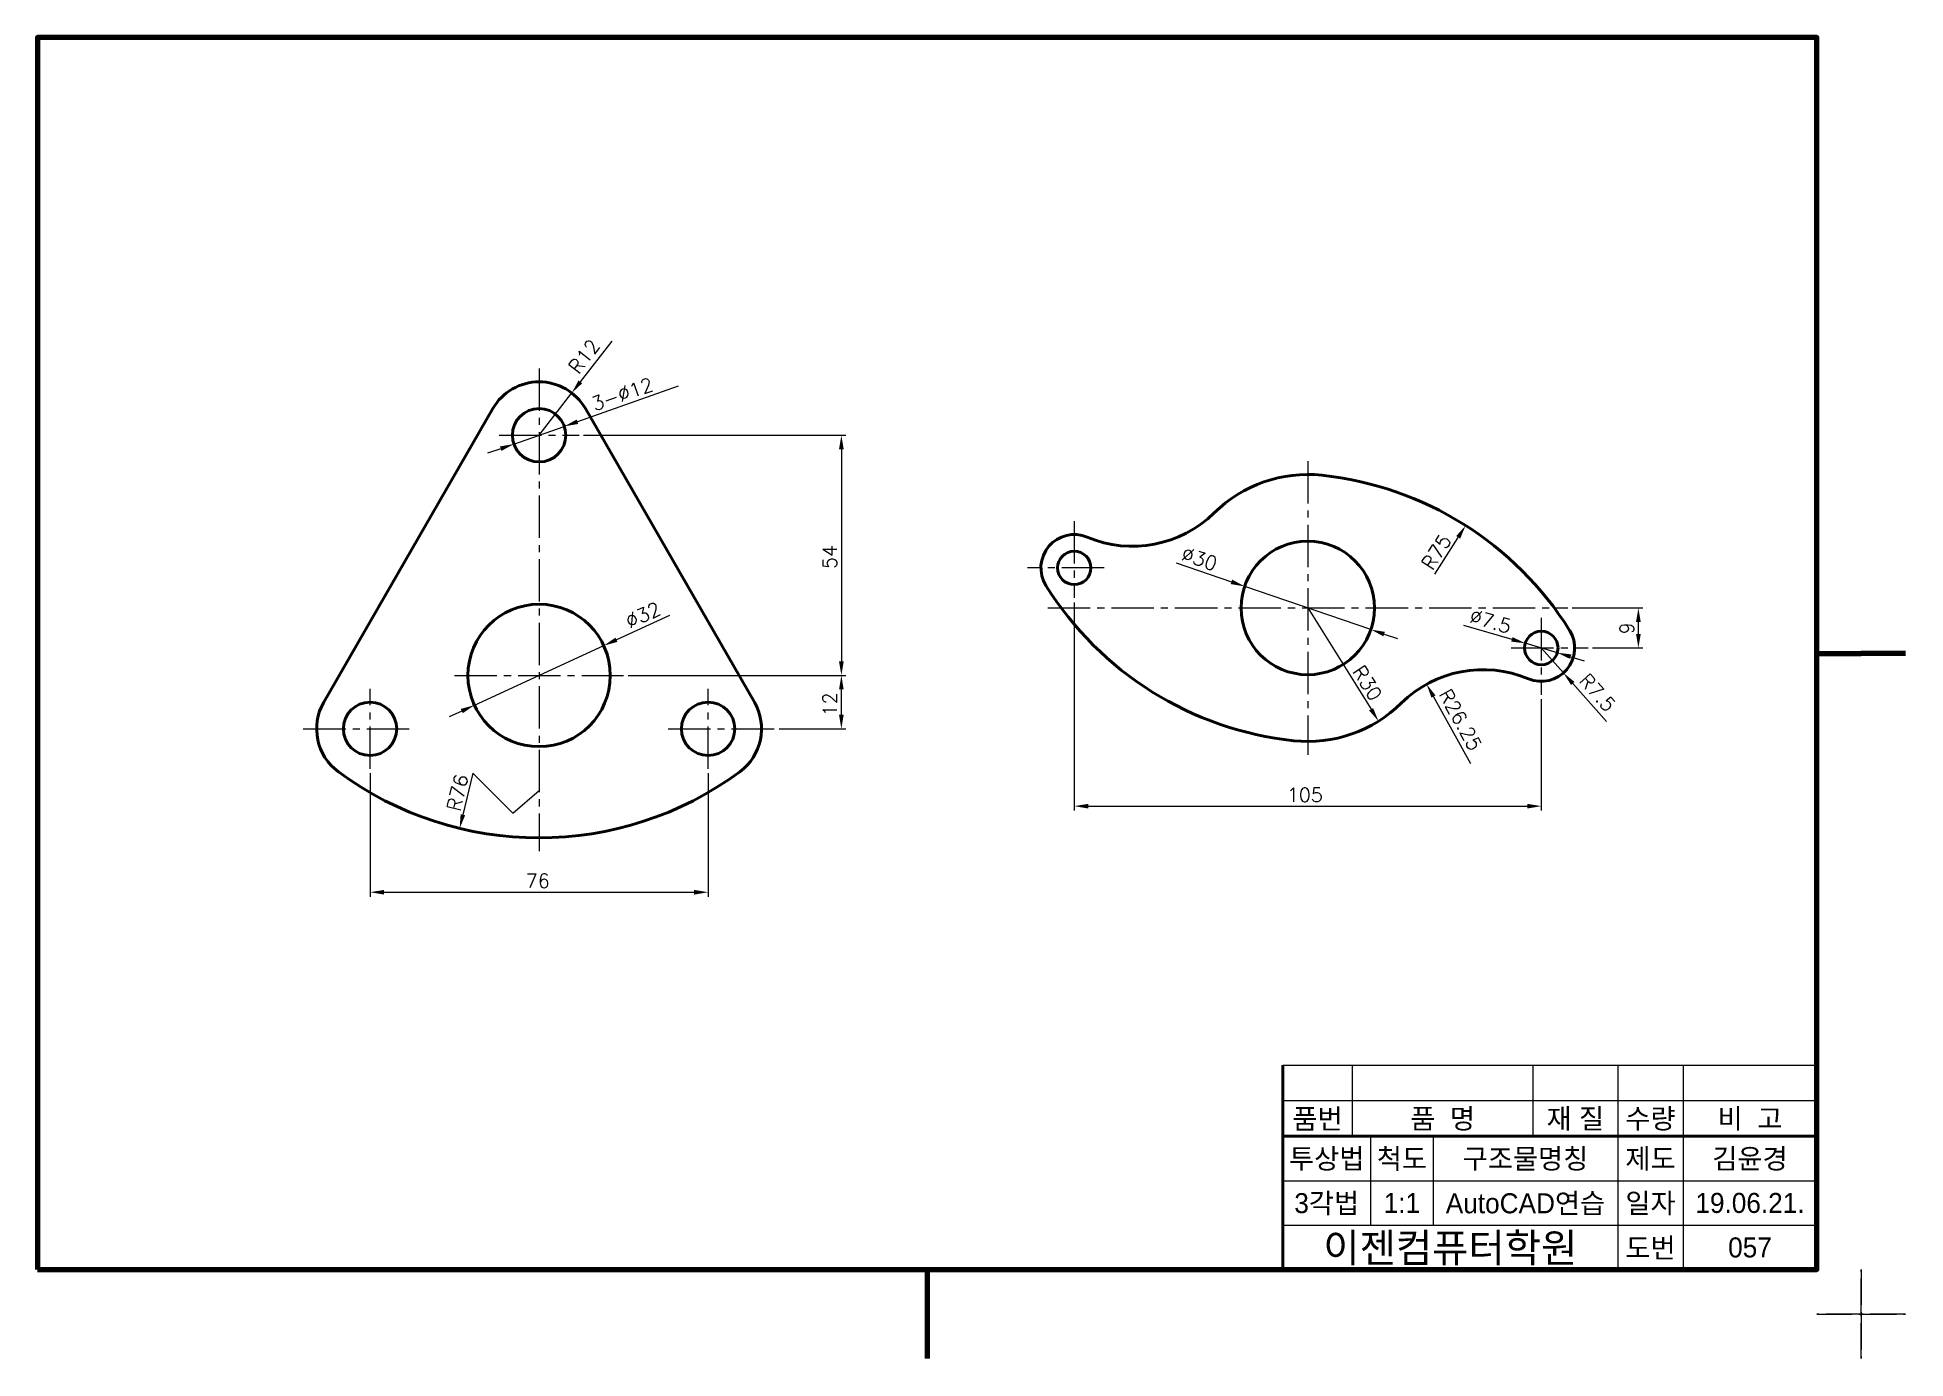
# Model space of a CAD drawing. Header units: millimetres. Extents: x 0 to 4210, y 0 to 2980.
# Drawn here: x 2530 to 2950, y 1475 to 1772 of the extents above; entities that cross this region are included whole.
import ezdxf
from ezdxf.enums import TextEntityAlignment as Align

# ---------------------------------------------------------------- set-up
doc = ezdxf.new("R2010")
doc.units = ezdxf.units.MM
doc.linetypes.add('CENTER2', pattern=[28.575, 19.05, -3.175, 3.175, -3.175])
doc.linetypes.add('PHANTOM2', pattern=[31.75, 15.875, -3.175, 3.175, -3.175, 3.175, -3.175])
for name, color, linetype, lineweight in [('가는선', 1, 'Continuous', 13), ('구분선', 1, 'PHANTOM2', 13), ('문자', 2, 'Continuous', 20), ('외곽선', 4, 'Continuous', 70), ('외형선', 3, 'Continuous', 40), ('중심선', 1, 'CENTER2', 13), ('치수선', 1, 'Continuous', 13)]:
    doc.layers.add(name, color=color, linetype=linetype, lineweight=lineweight)
doc.styles.get("Standard").update_dxf_attribs({"font": 'romans.shx'})
doc.styles.add('한글', font='')
doc.styles.get('한글').set_extended_font_data('Gulim')

msp = doc.modelspace()

# ---------------------------------------------------------------- texts
at = {"layer": '문자', "ltscale": 0.5}
for s, rotation, p in [('R12', 52.2754, (2651.66, 1696.09)), ('3-∅12', 19.3558, (2655.26, 1687.95)), ('R75', 57.5439, (2843.64, 1652)), ('54', 90, (2709.75, 1652.5)), ('∅30', 341.1177, (2786.88, 1654.62)), ('∅32', 24.737, (2663.13, 1639.04)), ('∅7.5', 343.5727, (2851.69, 1640.58)), ('9', 90, (2888.92, 1637.81)), ('R30', 302.0035, (2825.49, 1629.5)), ('R26.25', 298.9527, (2844.92, 1624.37)), ('R7.5', 311.606, (2876.37, 1627.25)), ('12', 90, (2709.75, 1619.35)), ('R76', 76.4061, (2625.04, 1597.86))]:
    msp.add_text(s, height=3.15, rotation=rotation, dxfattribs=at).set_placement(p)
msp.add_text('105', height=3.15, dxfattribs=at).set_placement((2810.88, 1600.19))
at = {"layer": '문자'}
msp.add_text('76', height=3.15, dxfattribs=at).set_placement((2639.79, 1580.84))
at = {"layer": '문자', "ltscale": 0.5, "style": '한글'}
for s, height, p in [('품번', 4.5, (2817.79, 1529)), ('품  명', 4.5, (2845.9, 1529)), ('재 질', 4.5, (2875.75, 1529)), ('수량', 4.5, (2892.64, 1529)), ('비  고', 4.5, (2915.01, 1529)), ('투상법', 4.5, (2819.86, 1520)), ('척도', 4.5, (2836.76, 1520)), ('구조물명칭', 4.5, (2864.54, 1520)), ('제도', 4.5, (2892.64, 1520)), ('김윤경', 4.5, (2915.01, 1520)), ('3각법', 4.5, (2819.86, 1510)), ('1:1', 4.5, (2836.76, 1510)), ('AutoCAD연습', 4.5, (2864.54, 1510)), ('일자', 4.5, (2892.64, 1510)), ('19.06.21.', 4.5, (2915.01, 1510)), ('이젠컴퓨터학원', 6.5, (2847.64, 1500)), ('도번', 4.5, (2892.64, 1500)), ('057', 4.5, (2915.01, 1500))]:
    msp.add_text(s, height=height, dxfattribs=at).set_placement(p, align=Align.MIDDLE)

# ---------------------------------------------------------------- linework, layer by layer
at = {"layer": '가는선', "ltscale": 0.5}
for p, q in [((2810, 1541), (2930, 1541)), ((2825.58, 1541), (2825.58, 1525)), ((2866.22, 1541), (2866.22, 1525)), ((2885.27, 1541), (2885.27, 1495)), ((2900.01, 1541), (2900.01, 1495)), ((2810, 1533), (2930, 1533)), ((2829.73, 1525), (2829.73, 1505)), ((2843.8, 1525), (2843.8, 1505)), ((2810, 1515), (2930, 1515)), ((2810, 1505), (2930, 1505))]:
    msp.add_line(p, q, dxfattribs=at)
at = {"layer": '구분선', "ltscale": 0.5}
for points in [[(2930, 1485), (2940, 1485), (2940, 1495)], [(2930, 1485), (2940, 1485), (2940, 1495)], [(2940, 1495), (2940, 1485), (2950, 1485)], [(2940, 1495), (2940, 1485), (2950, 1485)], [(2940, 1495), (2940, 1485), (2950, 1485)], [(2940, 1495), (2940, 1485), (2950, 1485)], [(2940, 1475), (2940, 1485), (2930, 1485)], [(2950, 1485), (2940, 1485), (2940, 1475)], [(2950, 1485), (2940, 1485), (2940, 1475)]]:
    msp.add_lwpolyline(points, dxfattribs=at)
at = {"layer": '외곽선', "ltscale": 0.5}
for p, q in [((2930, 1633.5), (2940, 1633.5)), ((2950, 1633.5), (2940, 1633.5)), ((2950, 1633.5), (2940, 1633.5)), ((2930, 1495), (2930, 1541)), ((2730, 1495), (2730, 1485)), ((2730, 1495), (2730, 1485)), ((2730, 1485), (2730, 1475))]:
    msp.add_line(p, q, dxfattribs=at)
msp.add_lwpolyline([(2530, 1495), (2930, 1495), (2930, 1772), (2530, 1772)], close=True, dxfattribs=at)
at = {"layer": '외형선', "ltscale": 0.5}
for p, q in [((2632.39, 1688.56), (2594.39, 1622.56)), ((2653.19, 1688.56), (2691.19, 1622.56)), ((2810, 1541), (2810, 1533)), ((2810, 1533), (2810, 1525)), ((2810, 1525), (2930, 1525)), ((2810, 1525), (2810, 1505)), ((2810, 1505), (2810, 1495))]:
    msp.add_line(p, q, dxfattribs=at)
for centre, radius in [((2642.79, 1682.57), 6), ((2763.1, 1652.74), 3.75), ((2815.6, 1643.74), 15), ((2642.79, 1628.57), 16), ((2868.1, 1634.74), 3.75), ((2604.79, 1616.57), 6), ((2680.79, 1616.57), 6)]:
    msp.add_circle(centre, radius, dxfattribs=at)
for centre, radius, start, end in [((2642.79, 1682.57), 12, 29.9315, 150.0685), ((2815.6, 1643.74), 30, 83.9321, 134.5055), ((2810.84, 1598.99), 75, 31.9783, 83.9321), ((2776.17, 1683.85), 26.25, 247.216, 314.5055), ((2763.1, 1652.74), 7.5, 67.216, 211.9783), ((2820.36, 1688.48), 75, 211.9783, 263.9321), ((2868.1, 1634.74), 7.5, 247.216, 31.9783), ((2855.03, 1603.62), 26.25, 67.216, 134.5055), ((2604.79, 1616.57), 12, 150.0685, 233.5764), ((2680.79, 1616.57), 12, 306.4236, 29.9315), ((2815.6, 1643.74), 30, 263.9321, 314.5055), ((2642.79, 1668.07), 76, 233.5764, 306.4236)]:
    msp.add_arc(centre, radius, start, end, dxfattribs=at)
at = {"layer": '중심선', "ltscale": 0.5}
for p, q in [((2642.79, 1697.57), (2642.79, 1589.07)), ((2633.79, 1682.57), (2651.79, 1682.57)), ((2815.6, 1676.74), (2815.6, 1610.74)), ((2763.1, 1663.24), (2763.1, 1645.99)), ((2769.85, 1652.74), (2752.6, 1652.74)), ((2757.17, 1643.74), (2874.03, 1643.74)), ((2868.1, 1641.49), (2868.1, 1624.24)), ((2861.35, 1634.74), (2878.6, 1634.74)), ((2604.79, 1607.57), (2604.79, 1625.57)), ((2623.79, 1628.57), (2661.79, 1628.57)), ((2680.79, 1607.57), (2680.79, 1625.57)), ((2589.79, 1616.57), (2613.79, 1616.57)), ((2671.79, 1616.57), (2695.79, 1616.57))]:
    msp.add_line(p, q, dxfattribs=at)
at = {"layer": '치수선', "ltscale": 0.5}
for p, q in [((2659.14, 1703.7), (2652.06, 1694.56)), ((2674.05, 1693.56), (2651.43, 1685.61)), ((2642.79, 1682.57), (2650.14, 1692.07)), ((2637.13, 1680.59), (2648.45, 1684.56)), ((2652.79, 1682.57), (2711.75, 1682.57)), ((2634.16, 1679.54), (2631.19, 1678.5)), ((2710.75, 1679.42), (2710.75, 1631.72)), ((2844.14, 1651.33), (2849.4, 1659.61)), ((2786.03, 1653.85), (2798.43, 1649.61)), ((2829.79, 1638.88), (2801.41, 1648.59)), ((2763.1, 1644.99), (2763.1, 1598.19)), ((2815.6, 1643.74), (2829.83, 1620.97)), ((2875.03, 1643.74), (2890.92, 1643.74)), ((2672.08, 1642.07), (2660.19, 1636.59)), ((2850.63, 1639.89), (2861.48, 1636.69)), ((2889.92, 1637.89), (2889.92, 1640.59)), ((2628.26, 1621.88), (2657.33, 1635.27)), ((2832.77, 1637.86), (2835.75, 1636.84)), ((2871.7, 1633.67), (2864.5, 1635.8)), ((2868.1, 1634.74), (2873.08, 1629.13)), ((2879.6, 1634.74), (2890.92, 1634.74)), ((2874.72, 1632.78), (2877.74, 1631.89)), ((2662.79, 1628.57), (2711.75, 1628.57)), ((2710.75, 1619.72), (2710.75, 1625.42)), ((2882.74, 1618.24), (2875.17, 1626.77)), ((2852.22, 1608.7), (2843.85, 1623.83)), ((2868.1, 1623.24), (2868.1, 1598.19)), ((2625.4, 1620.56), (2622.54, 1619.24)), ((2696.79, 1616.57), (2711.75, 1616.57)), ((2627.92, 1606.57), (2625.67, 1597.26)), ((2766.25, 1599.19), (2864.95, 1599.19))]:
    msp.add_line(p, q, dxfattribs=at)
at = {"layer": '치수선'}
for p, q in [((2604.79, 1606.57), (2604.79, 1578.84)), ((2627.92, 1606.57), (2636.87, 1597.63)), ((2680.79, 1606.57), (2680.79, 1578.84)), ((2636.87, 1597.63), (2642.79, 1602.73)), ((2607.94, 1579.84), (2677.64, 1579.84))]:
    msp.add_line(p, q, dxfattribs=at)
at = {"layer": '치수선', "ltscale": 0.5}
for points in [[(2651.65, 1694.88), (2652.48, 1694.24), (2650.14, 1692.07)], [(2651.25, 1686.1), (2651.6, 1685.11), (2648.45, 1684.56)], [(2633.99, 1680.04), (2634.34, 1679.05), (2637.13, 1680.59)], [(2710.22, 1679.42), (2711.27, 1679.42), (2710.75, 1682.57)], [(2848.96, 1659.9), (2849.85, 1659.33), (2851.09, 1662.27)], [(2798.6, 1650.11), (2798.26, 1649.11), (2801.41, 1648.59)], [(2889.39, 1640.59), (2890.44, 1640.59), (2889.92, 1643.74)], [(2832.94, 1638.36), (2832.6, 1637.36), (2829.79, 1638.88)], [(2659.97, 1637.07), (2660.41, 1636.11), (2657.33, 1635.27)], [(2861.63, 1637.19), (2861.33, 1636.18), (2864.5, 1635.8)], [(2889.39, 1637.89), (2890.44, 1637.89), (2889.92, 1634.74)], [(2710.22, 1631.72), (2711.27, 1631.72), (2710.75, 1628.57)], [(2874.87, 1633.29), (2874.57, 1632.28), (2871.7, 1633.67)], [(2710.22, 1625.42), (2711.27, 1625.42), (2710.75, 1628.57)], [(2844.31, 1624.09), (2843.39, 1623.58), (2842.32, 1626.59)], [(2875.56, 1627.12), (2874.78, 1626.42), (2873.08, 1629.13)], [(2625.18, 1621.04), (2625.62, 1620.08), (2628.26, 1621.88)], [(2830.28, 1621.24), (2829.39, 1620.69), (2831.5, 1618.29)], [(2710.22, 1619.72), (2711.27, 1619.72), (2710.75, 1616.57)], [(2625.16, 1597.39), (2626.18, 1597.14), (2624.93, 1594.2)], [(2766.25, 1599.71), (2766.25, 1598.66), (2763.1, 1599.19)], [(2864.95, 1599.71), (2864.95, 1598.66), (2868.1, 1599.19)]]:
    msp.add_solid(points, dxfattribs=at)
at = {"layer": '치수선'}
for points in [[(2607.94, 1580.36), (2607.94, 1579.31), (2604.79, 1579.84)], [(2677.64, 1580.36), (2677.64, 1579.31), (2680.79, 1579.84)]]:
    msp.add_solid(points, dxfattribs=at)

msp.set_redraw_order([(e.dxf.handle, doc.entitydb.next_handle()) for e in msp.query("TEXT MTEXT ATTDEF DIMENSION ARC_DIMENSION")])  # texts and dimensions are drawn at this point

doc.saveas('drawing.dxf')
